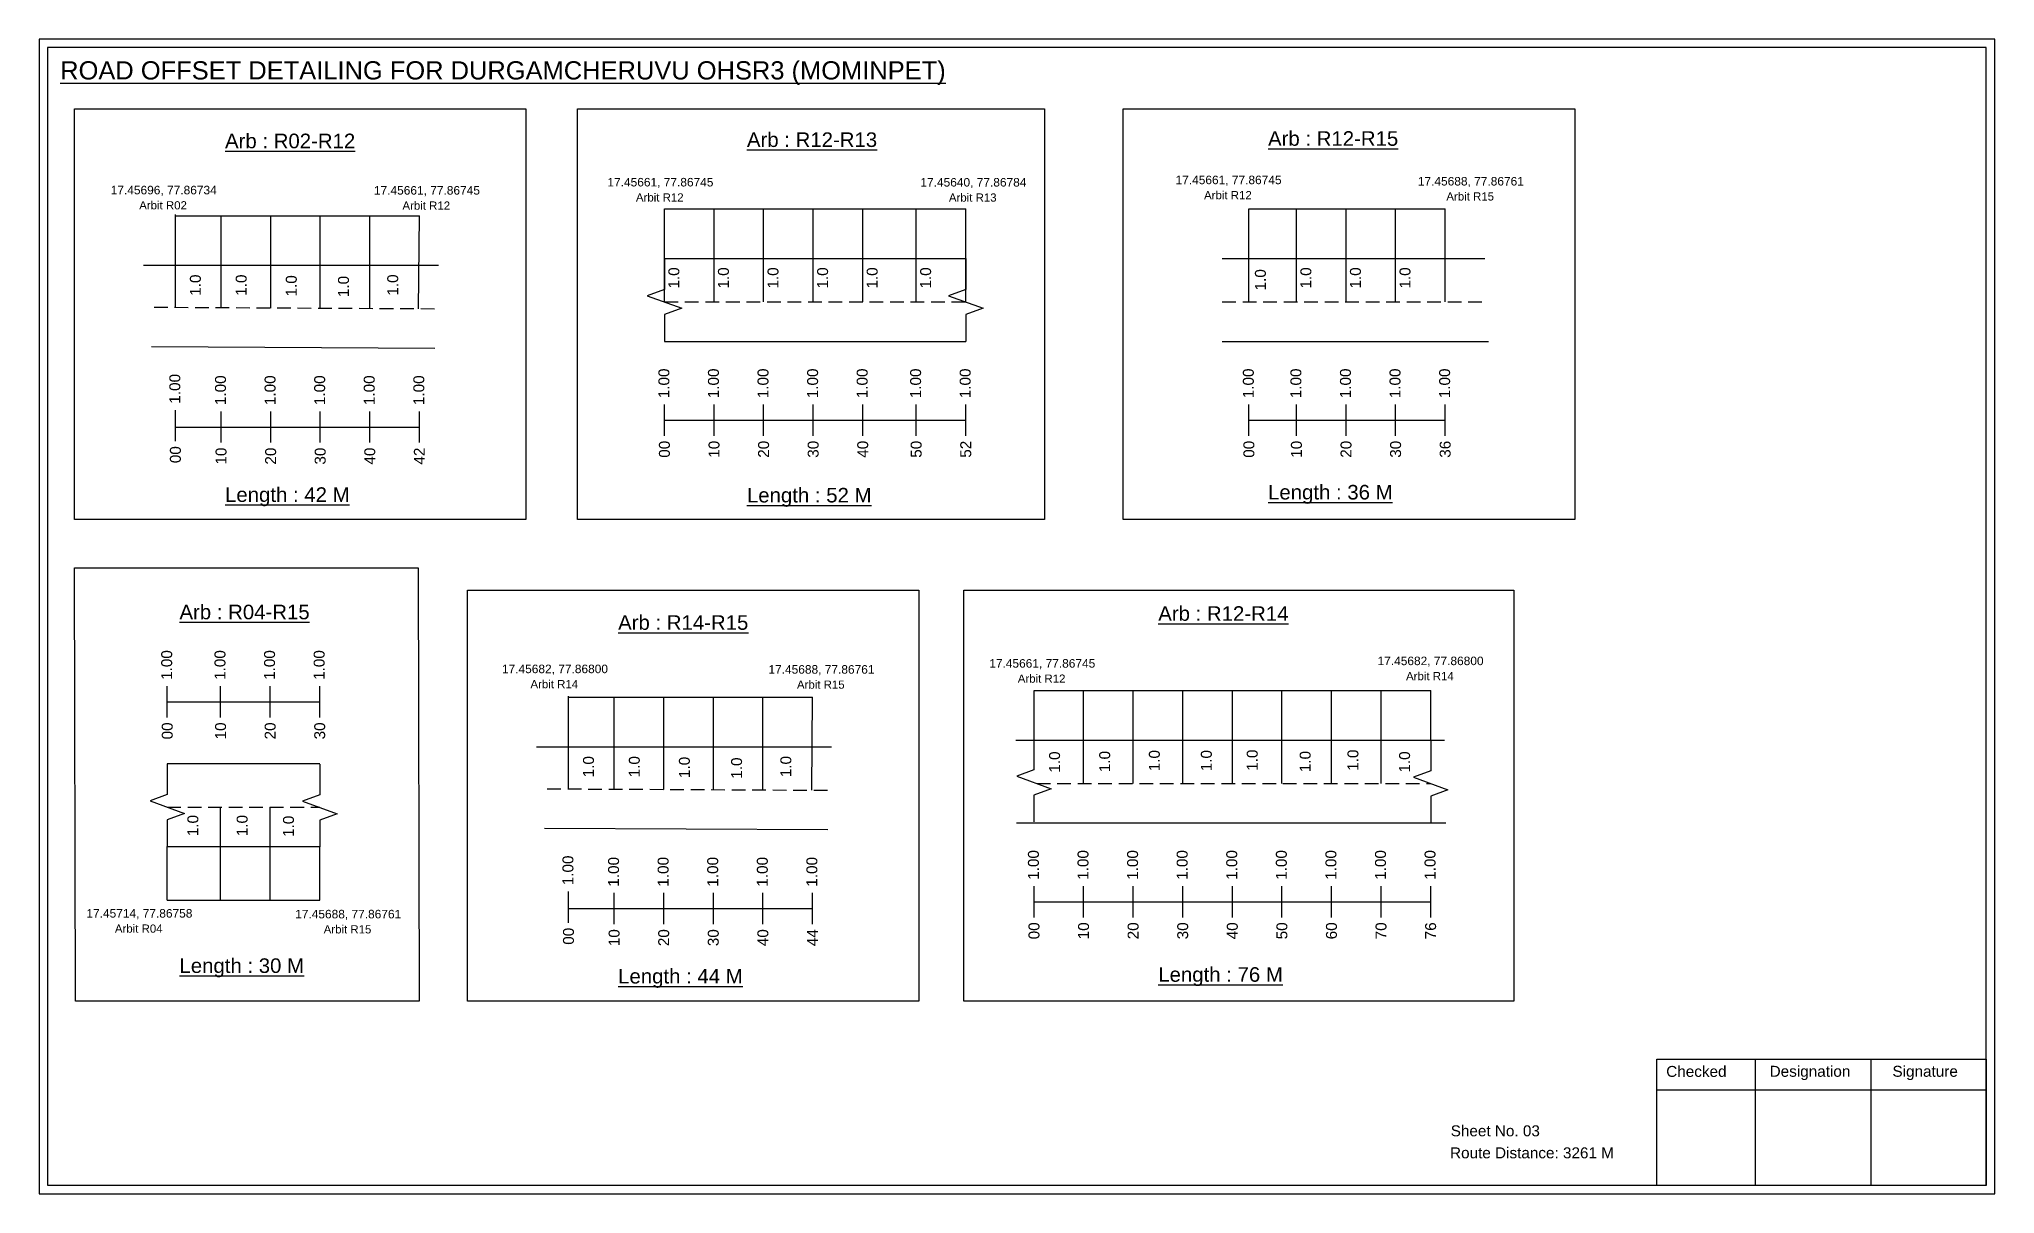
# Model space of a CAD drawing. Header units: inches. Extents: x 1512 to 7627, y 399 to 2397.
# Drawn here: x 6345 to 6882, y 498 to 814 of the extents above; entities that cross this region are included whole.
import ezdxf

# ---------------------------------------------------------------- set-up
doc = ezdxf.new("R2010")
doc.units = ezdxf.units.IN
doc.header["$MEASUREMENT"] = 0
doc.linetypes.add('DASHED2', pattern=[0.375, 0.25, -0.125])
doc.layers.add('PDF_Geometry', color=7, linetype='Continuous')
doc.layers.add('PDF_Text', color=5, linetype='Continuous')
doc.styles.add('PDF Arial', font='arial.ttf')
doc.styles.get("Standard").update_dxf_attribs({"font": 'arial.ttf'})

msp = doc.modelspace()

# ---------------------------------------------------------------- texts
at = {"color": 242, "true_color": 0xcd2027}
for s, height, p in [('%%UROAD OFFSET DETAILING FOR DURGAMCHERUVU OHSR3 (MOMINPET)', 5, (6351.16, 803.38)), ('%%UArb : R02-R12', 4, (6396.38, 784.52)), ('%%UArb : R12-R13', 4, (6539.54, 784.87)), ('%%UArb : R12-R15', 4, (6682.48, 785.19)), ('%%ULength : 36 M', 4, (6682.48, 688.19)), ('%%ULength : 42 M', 4, (6396.38, 687.52)), ('%%ULength : 52 M', 4, (6539.54, 687.37)), ('%%UArb : R04-R15', 4, (6383.88, 655.33)), ('%%UArb : R14-R15', 4, (6504.21, 652.44)), ('%%UArb : R12-R14', 4, (6652.37, 654.91)), ('%%ULength : 30 M', 4, (6383.88, 558.33)), ('%%ULength : 44 M', 4, (6504.21, 555.44)), ('%%ULength : 76 M', 4, (6652.37, 555.91))]:
    msp.add_text(s, height=height, dxfattribs=at).set_placement(p)
at = {"color": 5}
for s, height, p in [('17.45696, 77.86734', 2.34, (6365.02, 771.88)), ('17.45661, 77.86745', 2.34, (6437.22, 771.8)), ('17.45661, 77.86745', 2.34, (6501.27, 774.04)), ('17.45640, 77.86784', 2.34, (6587.12, 774.01)), ('17.45661, 77.86745', 2.34, (6657.11, 774.66)), ('Arbit R12', 2.246, (6664.93, 770.53)), ('17.45688, 77.86761', 2.34, (6723.57, 774.3)), ('Arbit R15', 2.246, (6731.39, 770.18)), ('Arbit R02', 2.246, (6372.84, 767.75)), ('Arbit R12', 2.246, (6445.04, 767.67)), ('Arbit R12', 2.246, (6509.09, 769.91)), ('Arbit R13', 2.246, (6594.94, 769.88)), ('17.45661, 77.86745', 2.34, (6606.01, 642.06)), ('17.45682, 77.86800', 2.34, (6712.52, 642.75)), ('17.45682, 77.86800', 2.34, (6472.34, 640.55)), ('Arbit R14', 2.246, (6480.16, 636.42)), ('17.45688, 77.86761', 2.34, (6545.44, 640.41)), ('Arbit R15', 2.246, (6553.26, 636.29)), ('Arbit R12', 2.246, (6613.83, 637.93)), ('Arbit R14', 2.246, (6720.34, 638.62)), ('17.45714, 77.86758', 2.34, (6358.35, 573.51)), ('17.45688, 77.86761', 2.34, (6415.62, 573.3)), ('Arbit R04', 2.246, (6366.17, 569.38)), ('Arbit R15', 2.246, (6423.44, 569.17))]:
    msp.add_text(s, height=height, dxfattribs=at).set_placement(p)
for p in [(6520.99, 746.03), (6534.59, 746.03), (6548.19, 746.03), (6561.79, 746.03), (6575.39, 746.03), (6590.05, 746.03), (6681.88, 745.53), (6694.35, 746.03), (6707.95, 746.03), (6721.55, 746.03), (6389.74, 744.06), (6402.31, 744.06), (6416.05, 743.87), (6430.37, 743.68), (6443.88, 744.09), (6497.57, 611.98), (6510.14, 611.98), (6523.88, 611.79), (6538.19, 611.6), (6551.71, 612.01), (6625.42, 613.26), (6639.17, 613.39), (6652.79, 613.64), (6667.05, 613.64), (6679.64, 613.77), (6694.16, 613.39), (6707.26, 613.77), (6721.43, 613.27), (6389.05, 595.83), (6402.57, 595.83), (6415.28, 595.63)]:
    msp.add_text('1.0', height=3, rotation=90).set_placement(p)
at = {"color": 217, "true_color": 0x93278f}
for s, p in [('1.00', (6384.1, 714.46)), ('1.00', (6396.63, 714.07)), ('1.00', (6410.23, 714.07)), ('1.00', (6423.83, 714.07)), ('1.00', (6437.43, 714.07)), ('1.00', (6451.03, 714.07)), ('1.00', (6518.25, 715.95)), ('1.00', (6531.85, 715.95)), ('1.00', (6545.45, 715.95)), ('1.00', (6559.05, 715.95)), ('1.00', (6572.65, 715.95)), ('1.00', (6587.3, 715.95)), ('1.00', (6600.9, 715.95)), ('1.00', (6678.57, 715.95)), ('1.00', (6691.61, 715.95)), ('1.00', (6705.21, 715.95)), ('1.00', (6718.81, 715.95)), ('1.00', (6732.41, 715.95)), ('00', (6518.4, 699.63)), ('10', (6532, 699.63)), ('20', (6545.6, 699.63)), ('30', (6559.2, 699.63)), ('40', (6572.8, 699.63)), ('50', (6587.45, 699.63)), ('52', (6601.05, 699.63)), ('00', (6678.72, 699.63)), ('10', (6691.76, 699.63)), ('20', (6705.36, 699.63)), ('30', (6718.96, 699.63)), ('36', (6732.56, 699.63)), ('00', (6384.26, 698.14)), ('10', (6396.78, 697.75)), ('20', (6410.38, 697.75)), ('30', (6423.98, 697.75)), ('40', (6437.58, 697.75)), ('42', (6451.18, 697.75)), ('1.00', (6381.87, 638.7)), ('1.00', (6396.49, 638.7)), ('1.00', (6410.09, 638.7)), ('1.00', (6423.69, 638.7)), ('00', (6382.02, 622.38)), ('10', (6396.65, 622.38)), ('20', (6410.25, 622.38)), ('30', (6423.85, 622.38)), ('1.00', (6491.93, 582.38)), ('1.00', (6619.62, 583.87)), ('1.00', (6633.22, 583.87)), ('1.00', (6646.82, 583.87)), ('1.00', (6660.42, 583.87)), ('1.00', (6674.02, 583.87)), ('1.00', (6687.62, 583.87)), ('1.00', (6701.22, 583.87)), ('1.00', (6714.82, 583.87)), ('1.00', (6728.42, 583.87)), ('1.00', (6504.45, 581.99)), ('1.00', (6518.05, 581.99)), ('1.00', (6531.65, 581.99)), ('1.00', (6545.25, 581.99)), ('1.00', (6558.85, 581.99)), ('00', (6492.08, 566.06)), ('10', (6504.6, 565.67)), ('20', (6518.2, 565.67)), ('30', (6531.8, 565.67)), ('40', (6545.4, 565.67)), ('44', (6559, 565.67)), ('00', (6619.77, 567.55)), ('10', (6633.37, 567.55)), ('20', (6646.97, 567.55)), ('30', (6660.57, 567.55)), ('40', (6674.17, 567.55)), ('50', (6687.77, 567.55)), ('60', (6701.37, 567.55)), ('70', (6714.97, 567.55)), ('76', (6728.57, 567.55))]:
    msp.add_text(s, height=3, rotation=90, dxfattribs=at).set_placement(p)
for s, p in [('Sheet No. 03', (6732.59, 513.53)), ('Route Distance: 3261 M', (6732.4, 507.49))]:
    msp.add_text(s, height=3).set_placement(p)
at = {"layer": 'PDF_Text', "color": 7, "attachment_point": 7, "style": 'PDF Arial'}
for s, insert, char_height in [('Checked', (6791.7, 529.78), 3.001), ('Designation', (6820.07, 528.95), 3.0006), ('Signature', (6853.76, 528.95), 3.001)]:
    msp.add_mtext(s, dxfattribs=dict(at, insert=insert, char_height=char_height))

# ---------------------------------------------------------------- linework, layer by layer
at = {"color": 5}
for p, q in [((6516.92, 767.89), (6599.58, 767.89)), ((6677.25, 767.89), (6731.08, 767.89)), ((6382.78, 766.01), (6449.7, 766.01)), ((6490.6, 633.93), (6557.53, 633.93)), ((6618.29, 635.81), (6727.09, 635.81)), ((6380.54, 578.26), (6422.37, 578.26))]:
    msp.add_line(p, q, dxfattribs=at)
for p, q in [((6516.92, 742.35), (6516.92, 767.89)), ((6530.52, 742.35), (6530.52, 767.89)), ((6544.12, 742.35), (6544.12, 767.89)), ((6557.72, 742.35), (6557.72, 767.89)), ((6571.32, 742.35), (6571.32, 767.89)), ((6585.98, 742.36), (6585.98, 767.89)), ((6599.58, 742.36), (6599.58, 767.89)), ((6677.25, 742.35), (6677.25, 767.89)), ((6690.28, 742.35), (6690.28, 767.89)), ((6703.88, 742.35), (6703.88, 767.89)), ((6717.48, 742.35), (6717.48, 767.89)), ((6731.08, 742.35), (6731.08, 767.89)), ((6382.78, 740.78), (6382.78, 766.31)), ((6395.3, 740.73), (6395.3, 766.01)), ((6408.9, 740.67), (6408.9, 766.01)), ((6422.5, 740.74), (6422.5, 766.01)), ((6436.1, 740.48), (6436.1, 766.01)), ((6449.47, 740.51), (6449.7, 766.01)), ((6454.95, 752.34), (6373.99, 752.34)), ((6516.92, 754.24), (6599.58, 754.24)), ((6669.9, 754.24), (6741.94, 754.24)), ((6376.2, 730.14), (6453.93, 729.7)), ((6516.92, 731.55), (6599.58, 731.55)), ((6669.9, 731.55), (6742.94, 731.55)), ((6490.6, 608.7), (6490.6, 634.24)), ((6503.13, 608.65), (6503.13, 633.93)), ((6516.73, 608.6), (6516.73, 633.93)), ((6530.33, 608.66), (6530.33, 633.93)), ((6543.93, 608.4), (6543.93, 633.93)), ((6557.3, 608.43), (6557.53, 633.93)), ((6618.29, 622.16), (6618.29, 635.81)), ((6631.89, 610.28), (6631.89, 635.81)), ((6645.49, 610.28), (6645.49, 635.81)), ((6659.09, 610.28), (6659.09, 635.81)), ((6672.69, 610.28), (6672.69, 635.81)), ((6686.29, 610.28), (6686.29, 635.81)), ((6699.89, 610.28), (6699.89, 635.81)), ((6713.49, 610.28), (6713.49, 635.81)), ((6727.09, 622.16), (6727.09, 635.81)), ((6562.77, 620.26), (6481.82, 620.26)), ((6613.3, 622.16), (6730.91, 622.22)), ((6422.37, 615.68), (6380.54, 615.68)), ((6395.17, 578.26), (6395.17, 603.8)), ((6408.77, 578.26), (6408.77, 603.8)), ((6484.03, 598.06), (6561.76, 597.63)), ((6613.44, 599.47), (6731.22, 599.47)), ((6380.54, 592.99), (6406.1, 592.99)), ((6380.54, 578.26), (6380.54, 592.99)), ((6406.1, 592.99), (6422.37, 592.99)), ((6422.37, 578.26), (6422.37, 592.99))]:
    msp.add_line(p, q)
at = {"linetype": 'DASHED2', "ltscale": 15}
for p, q in [((6376.92, 740.92), (6455.2, 740.51)), ((6516.92, 742.36), (6599.58, 742.36)), ((6669.9, 742.35), (6742.44, 742.35)), ((6484.75, 608.84), (6563.03, 608.43)), ((6619.05, 610.28), (6727.09, 610.28)), ((6380.54, 603.8), (6422.37, 603.8))]:
    msp.add_line(p, q, dxfattribs=at)
at = {"color": 217, "true_color": 0x93278f}
for p, q in [((6516.92, 705.66), (6516.92, 714.21)), ((6530.52, 705.66), (6530.52, 714.21)), ((6544.12, 705.66), (6544.12, 714.21)), ((6557.72, 705.66), (6557.72, 714.21)), ((6571.32, 705.66), (6571.32, 714.21)), ((6585.98, 705.66), (6585.98, 714.22)), ((6599.58, 705.66), (6599.58, 714.22)), ((6677.25, 705.66), (6677.25, 714.21)), ((6690.28, 705.66), (6690.28, 714.21)), ((6703.88, 705.66), (6703.88, 714.21)), ((6717.48, 705.66), (6717.48, 714.21)), ((6731.08, 705.66), (6731.08, 714.21)), ((6382.78, 704.17), (6382.78, 712.72)), ((6395.3, 703.78), (6395.3, 712.34)), ((6408.9, 703.78), (6408.9, 712.34)), ((6422.5, 703.78), (6422.5, 712.34)), ((6436.1, 703.78), (6436.1, 712.34)), ((6449.7, 703.78), (6449.7, 712.34)), ((6516.92, 709.92), (6599.58, 709.94)), ((6677.25, 709.93), (6731.08, 709.94)), ((6382.78, 708.05), (6449.7, 708.06)), ((6380.54, 628.4), (6380.54, 636.96)), ((6395.17, 628.4), (6395.17, 636.96)), ((6408.77, 628.4), (6408.77, 636.96)), ((6422.37, 628.4), (6422.37, 636.96)), ((6380.54, 632.68), (6422.37, 632.68)), ((6490.6, 572.09), (6490.6, 580.64)), ((6503.13, 571.7), (6503.13, 580.26)), ((6516.73, 571.7), (6516.73, 580.26)), ((6530.33, 571.7), (6530.33, 580.26)), ((6543.93, 571.7), (6543.93, 580.26)), ((6557.53, 571.7), (6557.53, 580.26)), ((6618.29, 573.58), (6618.29, 582.13)), ((6631.89, 573.58), (6631.89, 582.13)), ((6645.49, 573.58), (6645.49, 582.13)), ((6659.09, 573.58), (6659.09, 582.13)), ((6672.69, 573.58), (6672.69, 582.13)), ((6686.29, 573.58), (6686.29, 582.13)), ((6699.89, 573.58), (6699.89, 582.13)), ((6713.49, 573.58), (6713.49, 582.13)), ((6727.09, 573.58), (6727.09, 582.13)), ((6490.6, 575.97), (6557.53, 575.98)), ((6618.29, 577.85), (6727.09, 577.85))]:
    msp.add_line(p, q, dxfattribs=at)
for points in [[(6355.08, 795.37), (6478.88, 795.37), (6478.88, 682.69), (6355.08, 682.69)], [(6493.06, 795.37), (6621.15, 795.37), (6621.15, 682.69), (6493.06, 682.69)], [(6642.78, 795.37), (6766.59, 795.37), (6766.59, 682.69), (6642.78, 682.69)], [(6355.08, 669.4), (6449.32, 669.4), (6449.6, 550.58), (6355.36, 550.58)], [(6462.9, 663.29), (6586.7, 663.29), (6586.7, 550.61), (6462.9, 550.61)], [(6599.06, 663.29), (6749.92, 663.29), (6749.92, 550.61), (6599.06, 550.61)]]:
    msp.add_lwpolyline(points, close=True)
at = {"linetype": 'Continuous'}
for points in [[(6516.92, 754.24), (6516.92, 745.81), (6512.18, 744.08), (6521.67, 740.63), (6516.92, 738.9), (6516.92, 731.55)], [(6599.58, 754.24), (6599.58, 745.81), (6594.83, 744.08), (6604.32, 740.63), (6599.58, 738.9), (6599.58, 731.55)], [(6618.27, 622.44), (6618.27, 614.01), (6613.53, 612.29), (6623.02, 608.83), (6618.27, 607.11), (6618.27, 599.76)], [(6727.09, 622.16), (6727.09, 613.73), (6722.35, 612), (6731.83, 608.55), (6727.09, 606.82), (6727.09, 599.47)], [(6380.54, 615.68), (6380.54, 607.25), (6375.8, 605.52), (6385.28, 602.07), (6380.54, 600.34), (6380.54, 592.99)], [(6422.37, 615.6), (6422.37, 607.17), (6417.62, 605.44), (6427.11, 601.99), (6422.37, 600.27), (6422.37, 592.92)]]:
    msp.add_lwpolyline(points, dxfattribs=at)
at = {"layer": 'PDF_Geometry'}
for points in [[(6345.38, 814.45), (6345.38, 497.74), (6881.85, 497.74), (6881.85, 814.45)], [(6347.71, 812.12), (6347.71, 500.16), (6879.44, 500.16), (6879.44, 812.12)]]:
    msp.add_lwpolyline(points, close=True, dxfattribs=at)
at = {"layer": 'PDF_Geometry', "color": 242, "true_color": 0xcc1f26}
msp.add_lwpolyline([(6879.44, 500.06), (6789.09, 500.06), (6789.09, 534.67), (6879.44, 534.67)], close=True, dxfattribs=at)
for points in [[(6816.07, 534.67), (6816.07, 500.06)], [(6847.8, 534.67), (6847.8, 500.06)], [(6789.09, 526.3), (6879.44, 526.3)]]:
    msp.add_lwpolyline(points, dxfattribs=at)

msp.set_redraw_order([(e.dxf.handle, doc.entitydb.next_handle()) for e in msp.query("TEXT MTEXT ATTDEF DIMENSION ARC_DIMENSION")])  # texts and dimensions are drawn at this point

doc.saveas('drawing.dxf')
